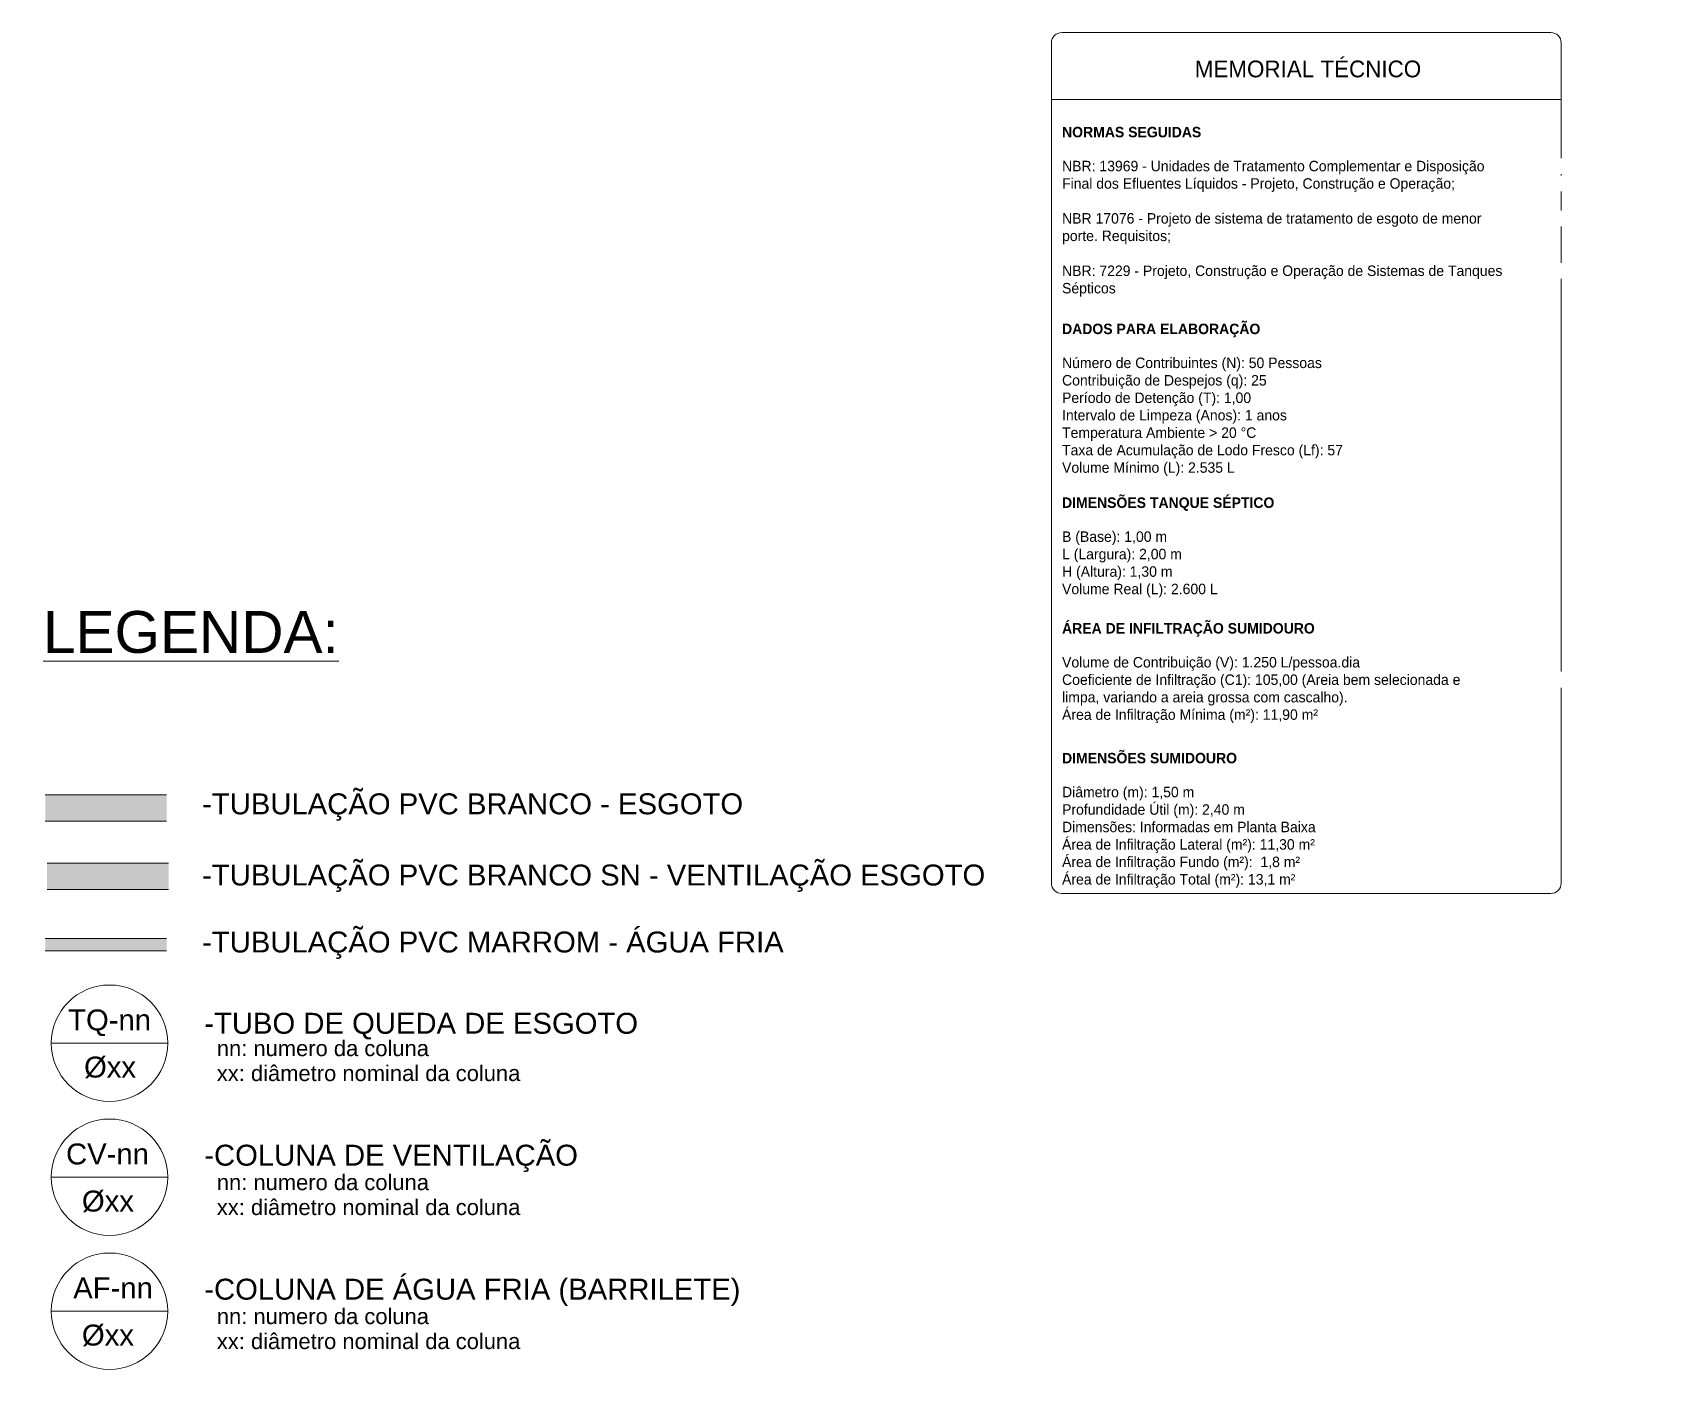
# Model space of a CAD drawing. Header units: metres. Extents: x 1.1 to 88.1, y -3.7 to 23.8.
# Drawn here: x 1.12 to 8.89, y -2.14 to 4.25 of the extents above; entities that cross this region are included whole.
import ezdxf

# ---------------------------------------------------------------- set-up
doc = ezdxf.new("R2010")
doc.units = ezdxf.units.M
for name, color, linetype, lineweight in [('A-DETL', 7, 'Continuous', 5), ('A-DETL-GENF', 7, 'Continuous', 5), ('A-DETL-MEDM', 7, 'Continuous', 15), ('G-ANNO-TEXT', 7, 'Continuous', 5)]:
    doc.layers.add(name, color=color, linetype=linetype, lineweight=lineweight)
doc.styles.add('Arial', font='arial.ttf', dxfattribs={"height": 0.1})
doc.styles.add('Arial_1', font='arial.ttf', dxfattribs={"height": 0.2})
doc.styles.add('Arial_2', font='arial.ttf', dxfattribs={"height": 0.075})
doc.styles.add('Century Gothic', font='GOTHIC.TTF', dxfattribs={"height": 0.08})
doc.styles.add('Century Gothic_1', font='GOTHIC.TTF', dxfattribs={"height": 0.05})
doc.styles.add('Century Gothic_B', font='GOTHICB.TTF', dxfattribs={"height": 0.05})

msp = doc.modelspace()

# ---------------------------------------------------------------- texts
at = {"layer": 'G-ANNO-TEXT', "attachment_point": 1}
for s, insert, char_height, width, style in [('MEMORIAL TÉCNICO', (6.6675, 4.1154), 0.08, 1.369282, 'Century Gothic'), ('NORMAS SEGUIDAS', (6.0337, 3.7987), 0.05, 0.800084, 'Century Gothic_B'), ('DADOS PARA ELABORAÇÃO', (6.0337, 2.8587), 0.05, 1.148016, 'Century Gothic_B'), ('DIMENSÕES TANQUE SÉPTICO', (6.0337, 2.0287), 0.05, 1.189704, 'Century Gothic_B'), ('ÁREA DE INFILTRAÇÃO SUMIDOURO', (6.0337, 1.4287), 0.05, 1.439831, 'Century Gothic_B'), ('DIMENSÕES SUMIDOURO', (6.0337, 0.8087), 0.05, 1.006919, 'Century Gothic_B'), ('-TUBULAÇÃO PVC BRANCO - ESGOTO', (1.9258, 0.6153), 0.1, 3.186708, 'Arial'), ('-TUBULAÇÃO PVC BRANCO SN - VENTILAÇÃO ESGOTO', (1.9258, 0.2753), 0.1, 4.61772, 'Arial'), ('-TUBULAÇÃO PVC MARROM - ÁGUA FRIA', (1.9258, -0.0447), 0.1, 3.423206, 'Arial'), ('TQ-nn', (1.2859, -0.4169), 0.1, 0.485021, 'Arial'), ('-TUBO DE QUEDA DE ESGOTO', (1.9361, -0.4328), 0.1, 2.553375, 'Arial'), ('nn: numero da coluna', (1.9961, -0.5647), 0.075, 1.23059, 'Arial_2'), ('Øxx', (1.3618, -0.642), 0.1, 0.30865, 'Arial'), ('xx: diâmetro nominal da coluna', (1.9961, -0.6838), 0.075, 1.735653, 'Arial_2'), ('CV-nn', (1.2759, -1.0569), 0.1, 0.489029, 'Arial'), ('-COLUNA DE VENTILAÇÃO', (1.9361, -1.0628), 0.1, 2.204641, 'Arial'), ('nn: numero da coluna', (1.9961, -1.2047), 0.075, 1.23059, 'Arial_2'), ('Øxx', (1.3518, -1.282), 0.1, 0.30865, 'Arial'), ('xx: diâmetro nominal da coluna', (1.9961, -1.3238), 0.075, 1.735653, 'Arial_2'), ('AF-nn', (1.3103, -1.6969), 0.1, 0.468987, 'Arial'), ('-COLUNA DE ÁGUA FRIA (BARRILETE)', (1.9361, -1.7028), 0.1, 3.162657, 'Arial'), ('nn: numero da coluna', (1.9961, -1.8447), 0.075, 1.23059, 'Arial_2'), ('Øxx', (1.3518, -1.922), 0.1, 0.30865, 'Arial'), ('xx: diâmetro nominal da coluna', (1.9961, -1.9638), 0.075, 1.735653, 'Arial_2')]:
    msp.add_mtext(s, dxfattribs=dict(at, insert=insert, char_height=char_height, width=width, style=style))
at = {"layer": 'G-ANNO-TEXT', "insert": (1.1658, 1.4862), "char_height": 0.2, "width": 1.723628, "attachment_point": 1, "style": 'Arial_1', "bg_fill": 3, "box_fill_scale": 1.25, "bg_fill_color": 256, "bg_fill_true_color": 13158600, "bg_fill_transparency": 0}
msp.add_mtext('\\LLEGENDA:', dxfattribs=at)

# ---------------------------------------------------------------- hatches: boundary and pattern name
at = {"layer": 'A-DETL-GENF', "true_color": 0x804000}
msp.add_hatch(color=36, dxfattribs=at).paths.add_polyline_path([(1.7563, 0.4821), (1.7563, 0.6081), (1.1763, 0.6081), (1.1763, 0.4821)])
at = {"layer": 'A-DETL-GENF', "true_color": 0x400080}
msp.add_hatch(color=196, dxfattribs=at).paths.add_polyline_path([(1.7563, 0.1559), (1.7655, 0.1559), (1.7655, 0.2819), (1.1855, 0.2819), (1.1855, 0.1559)])
at = {"layer": 'A-DETL-GENF', "true_color": 0xb8e8fe}
msp.add_hatch(color=254, dxfattribs=at).paths.add_polyline_path([(1.7563, -0.1364), (1.7563, -0.0785), (1.1763, -0.0785), (1.1763, -0.1364)])

# ---------------------------------------------------------------- linework, layer by layer
at = {"layer": 'A-DETL'}
for p, q in [((5.983, 0.1871), (5.983, 4.1992)), ((6.033, 4.2492), (8.368, 4.2492)), ((8.418, 4.1992), (8.418, 0.1871)), ((5.983, 3.9292), (8.418, 3.9292)), ((8.368, 0.1371), (6.033, 0.1371))]:
    msp.add_line(p, q, dxfattribs=at)
at = {"layer": 'A-DETL', "color": 5, "lineweight": 15, "true_color": 0x0000ff}
for p, q in [((1.7563, -0.0785), (1.1763, -0.0785)), ((1.1763, -0.1364), (1.7563, -0.1364))]:
    msp.add_line(p, q, dxfattribs=at)
at = {"layer": 'A-DETL', "color": 94, "true_color": 0x00a600}
for p, q in [((1.2055, -0.5781), (1.7617, -0.5781)), ((1.2055, -1.2181), (1.7617, -1.2181)), ((1.2055, -1.8581), (1.7617, -1.8581))]:
    msp.add_line(p, q, dxfattribs=at)
for centre in [(1.4836, -0.5781), (1.4836, -1.2181), (1.4836, -1.8581)]:
    msp.add_circle(centre, 0.2781, dxfattribs=at)
at = {"layer": 'A-DETL'}
for centre, start, end in [((6.033, 4.1992), 90, 180), ((8.368, 4.1992), 0, 90), ((6.033, 0.1871), 180, 270), ((8.368, 0.1871), 270, 0)]:
    msp.add_arc(centre, 0.05, start, end, dxfattribs=at)
at = {"layer": 'A-DETL-MEDM'}
for p, q in [((1.7563, 0.6081), (1.1763, 0.6081)), ((1.1763, 0.4821), (1.7563, 0.4821)), ((1.7655, 0.2819), (1.1855, 0.2819)), ((1.1855, 0.1559), (1.7655, 0.1559))]:
    msp.add_line(p, q, dxfattribs=at)

msp.set_redraw_order([(e.dxf.handle, doc.entitydb.next_handle()) for e in msp.query("TEXT MTEXT ATTDEF DIMENSION ARC_DIMENSION")])  # texts and dimensions are drawn at this point

# ---------------------------------------------------------------- next in the draw order: texts
at = {"layer": 'G-ANNO-TEXT', "char_height": 0.05, "attachment_point": 1, "style": 'Century Gothic_1', "bg_fill": 3, "box_fill_scale": 1.25, "bg_fill_color": 256, "bg_fill_true_color": 13158600, "bg_fill_transparency": 0}
for s, insert, width in [('NBR: 13969 - Unidades de Tratamento Complementar e Disposição', (6.0337, 3.6366), 2.751391), ('NBR 17076 - Projeto de sistema de tratamento de esgoto de menor', (6.0337, 3.3866), 2.756202), ('NBR: 7229 - Projeto, Construção e Operação de Sistemas de Tanques', (6.0337, 3.1365), 2.841181), ('Número de Contribuintes (N): 50 Pessoas', (6.0337, 2.6966), 1.664303), ('B (Base): 1,00 m', (6.0337, 1.8666), 0.639747), ('Volume de Contribuição (V): 1.250 L/pessoa.dia', (6.0337, 1.2666), 1.972151), ('Diâmetro (m): 1,50 m', (6.0337, 0.6466), 0.861012)]:
    msp.add_mtext(s, dxfattribs=dict(at, insert=insert, width=width))

# ---------------------------------------------------------------- next in the draw order: texts
for s, insert, width in [('Final dos Efluentes Líquidos - Projeto, Construção e Operação;', (6.0337, 3.5533), 2.563797), ('porte. Requisitos;', (6.0337, 3.3032), 0.694261), ('Sépticos', (6.0337, 3.0532), 0.344726), ('Contribuição de Despejos (q): 25', (6.0337, 2.6133), 1.356455), ('L (Largura): 2,00 m', (6.0337, 1.7833), 0.75038), ('Coeficiente de Infiltração (C1): 105,00 (Areia bem selecionada e ', (6.0337, 1.1833), 2.69367), ('Profundidade Útil (m): 2,40 m', (6.0337, 0.5633), 1.189704)]:
    msp.add_mtext(s, dxfattribs=dict(at, insert=insert, width=width))

# ---------------------------------------------------------------- next in the draw order: texts
for s, insert, width in [('Período de Detenção (T): 1,00', (6.0337, 2.5299), 1.228185), ('H (Altura): 1,30 m', (6.0337, 1.6999), 0.697468), ('limpa, variando a areia grossa com cascalho).', (6.0337, 1.0999), 1.935274), ('Dimensões: Informadas em Planta Baixa', (6.0337, 0.4799), 1.65308)]:
    msp.add_mtext(s, dxfattribs=dict(at, insert=insert, width=width))

# ---------------------------------------------------------------- next in the draw order: texts
for s, insert, width in [('Intervalo de Limpeza (Anos): 1 anos', (6.0337, 2.4466), 1.468692), ('Volume Real (L): 2.600 L', (6.0337, 1.6166), 0.968439), ('Área de Infiltração Mínima (m²): 11,90 m²', (6.0337, 1.0166), 1.686751), ('Área de Infiltração Lateral (m²): 11,30 m²', (6.0337, 0.3966), 1.664303)]:
    msp.add_mtext(s, dxfattribs=dict(at, insert=insert, width=width))

# ---------------------------------------------------------------- next in the draw order: texts
for s, insert, width in [('Temperatura Ambiente > 20 °C', (6.0337, 2.3632), 1.276287), ('Área de Infiltração Fundo (m²):  1,8 m²', (6.0337, 0.3132), 1.571308)]:
    msp.add_mtext(s, dxfattribs=dict(at, insert=insert, width=width))

# ---------------------------------------------------------------- next in the draw order: texts
for s, insert, width in [('Taxa de Acumulação de Lodo Fresco (Lf): 57', (6.0337, 2.2799), 1.842278), ('Área de Infiltração Total (m²): 13,1 m²', (6.0337, 0.2299), 1.532827)]:
    msp.add_mtext(s, dxfattribs=dict(at, insert=insert, width=width))

# ---------------------------------------------------------------- next in the draw order: texts
at = {"layer": 'G-ANNO-TEXT', "insert": (6.0337, 2.1965), "char_height": 0.05, "width": 1.088692, "attachment_point": 1, "style": 'Century Gothic_1', "bg_fill": 3, "box_fill_scale": 1.25, "bg_fill_color": 256, "bg_fill_true_color": 13158600, "bg_fill_transparency": 0}
msp.add_mtext('Volume Mínimo (L): 2.535 L', dxfattribs=at)

doc.saveas('drawing.dxf')
